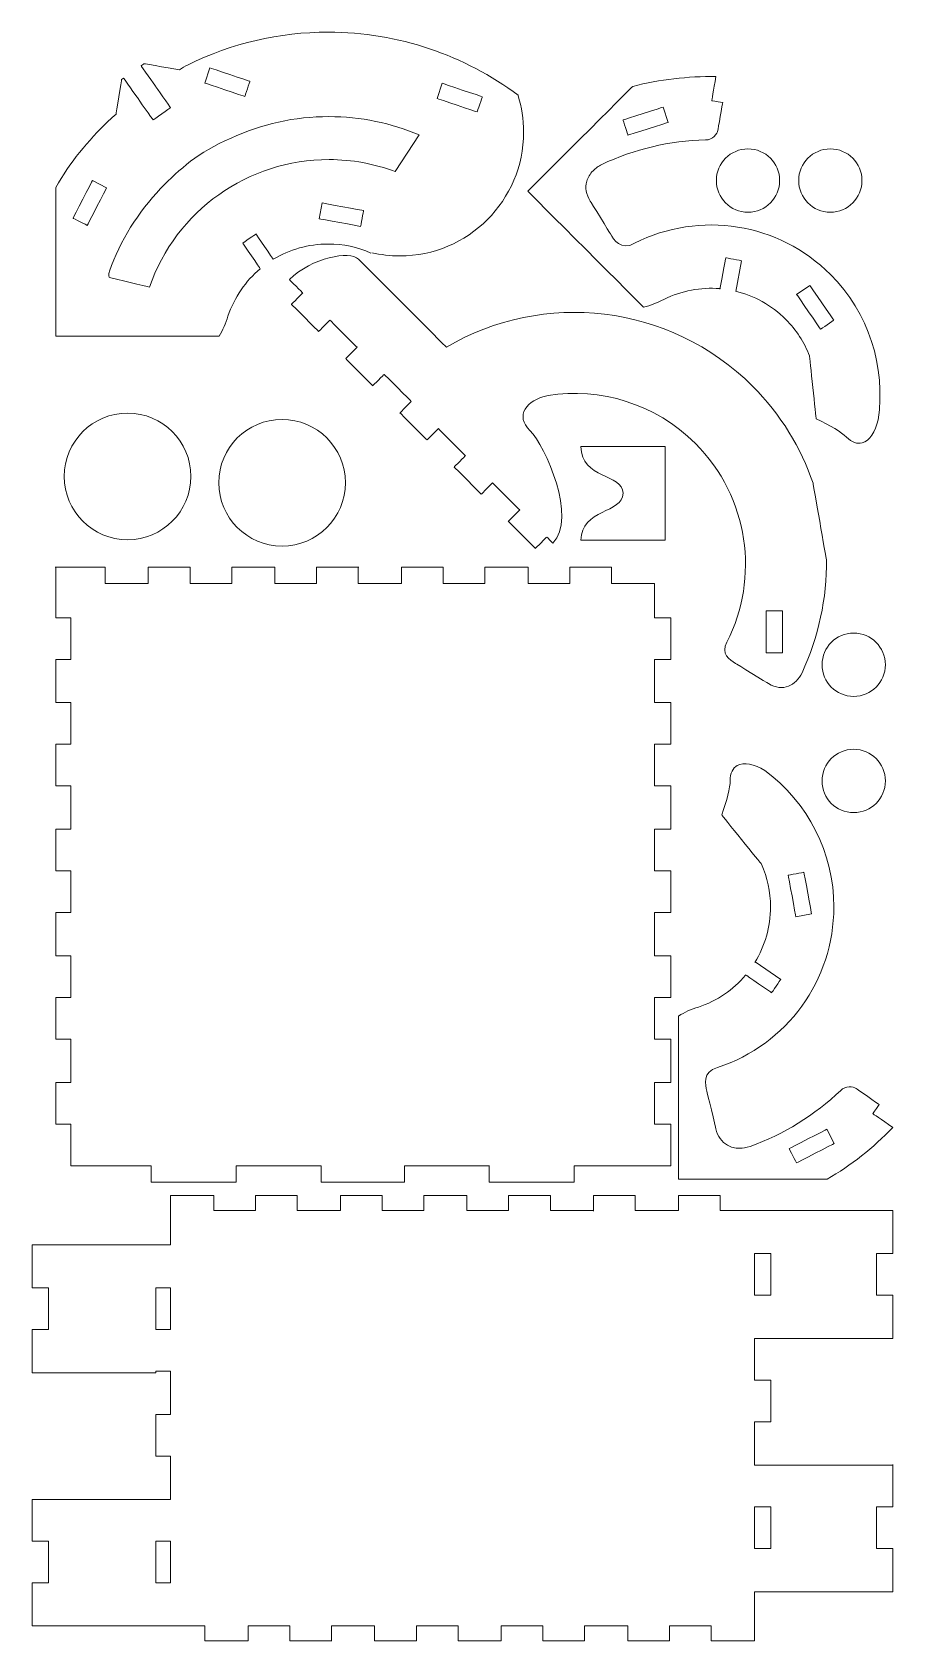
# Model space of a CAD drawing. Header units: millimetres. Extents: x -102 to 102, y -193 to 188.
import ezdxf

# ---------------------------------------------------------------- set-up
doc = ezdxf.new("R2010")
doc.units = ezdxf.units.MM
doc.header["$MEASUREMENT"] = 0
doc.layers.add('Layer 1', color=7, linetype='Continuous')

msp = doc.modelspace()

# ---------------------------------------------------------------- linework, layer by layer
at = {"layer": 'Layer 1', "color": 1, "lineweight": 9}
for points, knots in [([(-21.3755, 136.0189), (-19.2411, 135.5243), (-17.0179, 135.2629), (-14.7337, 135.2629), (-14.7337, 135.2629), (1.4574, 135.2629), (14.5832, 148.3887), (14.5832, 164.5798), (14.5832, 164.5798), (14.5832, 167.6155), (14.1214, 170.5442), (13.2649, 173.2984), (13.2649, 173.2984), (13.2649, 173.2984), (13.2906, 173.3315), (13.2906, 173.3315), (13.2906, 173.3315), (0.616, 182.7782), (-15.0371, 188.2632), (-31.6879, 188.2632), (-31.6879, 188.2632), (-43.3327, 188.2632), (-54.5083, 185.666), (-64.904, 180.5437), (-64.904, 180.5437), (-65.6205, 180.1906), (-66.3119, 179.781), (-66.9625, 179.3245), (-66.9625, 179.3245), (-66.9625, 179.3245), (-75.3582, 180.7984), (-75.3582, 180.7984), (-75.3582, 180.7984), (-75.3582, 180.7984), (-76.0486, 180.3119), (-76.0486, 180.3119), (-76.0486, 180.3119), (-76.0486, 180.3119), (-72.6563, 175.5015), (-72.6563, 175.5015), (-72.6563, 175.5015), (-72.6563, 175.5015), (-69.0491, 170.3865), (-69.0491, 170.3865), (-69.0491, 170.3865), (-69.0491, 170.3865), (-73.1847, 167.4698), (-73.1847, 167.4698), (-73.1847, 167.4698), (-73.1847, 167.4698), (-76.9196, 172.766), (-76.9196, 172.766), (-76.9196, 172.766), (-76.9196, 172.766), (-80.1835, 177.3952), (-80.1835, 177.3952), (-80.1835, 177.3952), (-80.1835, 177.3952), (-80.6548, 177.0632), (-80.6548, 177.0632), (-80.6548, 177.0632), (-80.6548, 177.0632), (-81.9537, 168.81), (-81.9537, 168.81), (-81.9537, 168.81), (-82.6089, 168.3496), (-83.1465, 167.8363), (-83.7208, 167.2832), (-83.7208, 167.2832), (-88.5906, 162.6081), (-93.0176, 157.2607), (-96.1926, 151.4579), (-96.1926, 151.4579), (-96.1926, 151.4579), (-96.1926, 116.2443), (-96.1926, 116.2443), (-96.1926, 116.2443), (-96.1926, 116.2443), (-57.5549, 116.2443), (-57.5549, 116.2443), (-57.5549, 116.2443), (-56.6705, 117.6554), (-55.9586, 119.2874), (-55.4439, 120.9864), (-55.4439, 120.9864), (-53.9344, 125.4783), (-51.248, 129.3377), (-47.7918, 132.2315), (-47.7918, 132.2315), (-47.7918, 132.2315), (-47.7911, 132.2389), (-47.7911, 132.2389), (-47.7911, 132.2389), (-47.7911, 132.2389), (-51.9574, 138.3021), (-51.9574, 138.3021), (-51.9574, 138.3021), (-51.9574, 138.3021), (-48.8258, 140.4572), (-48.8258, 140.4572), (-48.8258, 140.4572), (-48.8258, 140.4572), (-44.7011, 134.4593), (-44.7011, 134.4593), (-44.7011, 134.4593), (-40.8738, 136.7792), (-36.4031, 138.0841), (-31.6879, 138.0841), (-31.6879, 138.0841), (-28.1735, 138.0841), (-24.7342, 137.3344), (-21.5843, 135.942)], [0, 0, 0, 0, 0.03448276, 0.03448276, 0.03448276, 0.03448277, 0.06896552, 0.06896552, 0.06896552, 0.06896553, 0.10344828, 0.10344828, 0.10344828, 0.10344829, 0.13793103, 0.13793103, 0.13793103, 0.13793104, 0.17241379, 0.17241379, 0.17241379, 0.1724138, 0.20689655, 0.20689655, 0.20689655, 0.20689656, 0.24137931, 0.24137931, 0.24137931, 0.24137932, 0.27586207, 0.27586207, 0.27586207, 0.27586208, 0.31034483, 0.31034483, 0.31034483, 0.31034484, 0.34482759, 0.34482759, 0.34482759, 0.3448276, 0.37931034, 0.37931034, 0.37931034, 0.37931035, 0.4137931, 0.4137931, 0.4137931, 0.41379311, 0.44827586, 0.44827586, 0.44827586, 0.44827587, 0.48275862, 0.48275862, 0.48275862, 0.48275863, 0.51724138, 0.51724138, 0.51724138, 0.51724139, 0.55172414, 0.55172414, 0.55172414, 0.55172415, 0.5862069, 0.5862069, 0.5862069, 0.58620691, 0.62068966, 0.62068966, 0.62068966, 0.62068967, 0.65517241, 0.65517241, 0.65517241, 0.65517242, 0.68965517, 0.68965517, 0.68965517, 0.68965518, 0.72413793, 0.72413793, 0.72413793, 0.72413794, 0.75862069, 0.75862069, 0.75862069, 0.7586207, 0.79310345, 0.79310345, 0.79310345, 0.79310346, 0.82758621, 0.82758621, 0.82758621, 0.82758622, 0.86206897, 0.86206897, 0.86206897, 0.86206898, 0.89655172, 0.89655172, 0.89655172, 0.89655173, 0.93103448, 0.93103448, 0.93103448, 0.93103449, 1, 1, 1, 1]), ([(-59.7259, 179.8185), (-59.7259, 179.8185), (-60.9352, 176.2163), (-60.9352, 176.2163), (-60.9352, 176.2163), (-60.9352, 176.2163), (-51.4554, 173.0346), (-51.4554, 173.0346), (-51.4554, 173.0346), (-51.4554, 173.0346), (-50.2457, 176.6361), (-50.2457, 176.6361), (-50.2457, 176.6361), (-50.2457, 176.6361), (-59.7259, 179.8185), (-59.7259, 179.8185)], [0, 0, 0, 0, 0.2, 0.2, 0.2, 0.20000001, 0.4, 0.4, 0.4, 0.40000001, 0.6, 0.6, 0.6, 0.60000001, 1, 1, 1, 1]), ([(-4.6736, 176.1557), (-4.6736, 176.1557), (-5.8826, 172.5528), (-5.8826, 172.5528), (-5.8826, 172.5528), (-5.8826, 172.5528), (3.5973, 169.3711), (3.5973, 169.3711), (3.5973, 169.3711), (3.5973, 169.3711), (4.8069, 172.9733), (4.8069, 172.9733), (4.8069, 172.9733), (4.8069, 172.9733), (-4.6736, 176.1557), (-4.6736, 176.1557)], [0, 0, 0, 0, 0.2, 0.2, 0.2, 0.20000001, 0.4, 0.4, 0.4, 0.40000001, 0.6, 0.6, 0.6, 0.60000001, 1, 1, 1, 1]), ([(64.8839, 126.8539), (64.8839, 126.8539), (66.2273, 134.113), (66.2273, 134.113), (66.2273, 134.113), (66.2273, 134.113), (62.491, 134.8045), (62.491, 134.8045), (62.491, 134.8045), (62.491, 134.8045), (61.13, 127.4526), (61.13, 127.4526), (61.13, 127.4526), (61.13, 127.4526), (61.0376, 127.5083), (61.0376, 127.5083), (61.0376, 127.5083), (56.5979, 127.8731), (52.0403, 127.0518), (47.8465, 124.9676), (47.8465, 124.9676), (46.2812, 124.1301), (44.6627, 123.5181), (43.0251, 123.1325), (43.0251, 123.1325), (43.0251, 123.1325), (15.5832, 150.5751), (15.5832, 150.5751), (15.5832, 150.5751), (15.5832, 150.5751), (40.4318, 175.424), (40.4318, 175.424), (40.4318, 175.424), (46.8644, 177.0546), (53.5153, 177.8441), (60.1472, 177.7411), (60.1472, 177.7411), (59.5806, 174.4606), (59.1587, 172.0204), (59.1587, 172.0204), (59.1587, 172.0204), (59.1587, 172.0204), (60.1729, 171.8451), (61.7724, 171.5685), (61.7724, 171.5685), (61.7724, 171.5685), (60.6259, 165.0386), (60.6259, 165.0386), (60.6259, 165.0386), (60.4703, 164.151), (59.3361, 162.7346), (57.72, 162.735), (57.72, 162.735), (49.2241, 162.5519), (40.774, 160.5633), (33.1346, 156.9335), (33.1346, 156.9335), (32.3257, 156.5201), (31.6275, 156.0191), (31.0603, 155.4515), (31.0603, 155.4515), (30.3219, 154.7135), (29.804, 153.863), (29.5454, 152.9447), (29.5454, 152.9447), (29.1239, 151.4482), (29.4146, 149.8198), (30.3861, 148.234), (30.3861, 148.234), (30.4122, 148.1913), (35.1469, 140.4662), (35.1469, 140.4662), (35.1469, 140.4662), (35.9494, 139.156), (37.6198, 136.4304), (40.8678, 138.2472), (40.8678, 138.2472), (40.8731, 138.2497), (40.8784, 138.2532), (40.8834, 138.2561), (40.8834, 138.2561), (56.371, 146.1071), (75.0263, 143.1304), (87.3153, 130.8414), (87.3153, 130.8414), (96.2924, 121.8639), (100.5042, 109.0069), (98.5862, 96.4406), (98.5862, 96.4406), (98.5858, 96.4388), (98.5855, 96.4374), (98.5848, 96.436), (98.5848, 96.436), (97.9487, 93.5623), (96.508, 91.4728), (94.8249, 90.9824), (94.8249, 90.9824), (93.6173, 90.6304), (92.317, 91.1063), (91.0639, 92.3597), (91.0639, 92.3597), (89.9297, 93.4939), (87.2341, 95.1629), (83.9085, 96.6565), (83.9085, 96.6565), (83.9085, 96.6565), (82.339, 111.5751), (82.339, 111.5751), (82.339, 111.5751), (81.0951, 114.7872), (79.194, 117.7494), (76.709, 120.2348), (76.709, 120.2348), (73.3358, 123.6077), (69.1948, 125.8595), (64.7918, 126.9097)], [0, 0, 0, 0, 0.03333333, 0.03333333, 0.03333333, 0.03333334, 0.06666667, 0.06666667, 0.06666667, 0.06666668, 0.1, 0.1, 0.1, 0.10000001, 0.13333333, 0.13333333, 0.13333333, 0.13333334, 0.16666667, 0.16666667, 0.16666667, 0.16666668, 0.2, 0.2, 0.2, 0.20000001, 0.23333333, 0.23333333, 0.23333333, 0.23333334, 0.26666667, 0.26666667, 0.26666667, 0.26666668, 0.3, 0.3, 0.3, 0.30000001, 0.33333333, 0.33333333, 0.33333333, 0.33333334, 0.36666667, 0.36666667, 0.36666667, 0.36666668, 0.4, 0.4, 0.4, 0.40000001, 0.43333333, 0.43333333, 0.43333333, 0.43333334, 0.46666667, 0.46666667, 0.46666667, 0.46666668, 0.5, 0.5, 0.5, 0.50000001, 0.53333333, 0.53333333, 0.53333333, 0.53333334, 0.56666667, 0.56666667, 0.56666667, 0.56666668, 0.6, 0.6, 0.6, 0.60000001, 0.63333333, 0.63333333, 0.63333333, 0.63333334, 0.66666667, 0.66666667, 0.66666667, 0.66666668, 0.7, 0.7, 0.7, 0.70000001, 0.73333333, 0.73333333, 0.73333333, 0.73333334, 0.76666667, 0.76666667, 0.76666667, 0.76666668, 0.8, 0.8, 0.8, 0.80000001, 0.83333333, 0.83333333, 0.83333333, 0.83333334, 0.86666667, 0.86666667, 0.86666667, 0.86666668, 0.9, 0.9, 0.9, 0.90000001, 0.93333333, 0.93333333, 0.93333333, 0.93333334, 1, 1, 1, 1]), ([(-15.8275, 155.2316), (-15.8275, 155.2316), (-10.1149, 163.9124), (-10.1149, 163.9124), (-10.1149, 163.9124), (-10.1149, 163.9124), (-10.1149, 163.9131), (-10.1149, 163.9131), (-10.1149, 163.9131), (-16.8177, 166.7251), (-23.9929, 168.2628), (-31.5494, 168.2628), (-31.5494, 168.2628), (-39.6555, 168.2628), (-47.4311, 166.5501), (-54.7127, 163.1708), (-54.7127, 163.1708), (-62.743, 159.7002), (-66.6779, 155.9512), (-71.4065, 151.2226), (-71.4065, 151.2226), (-76.7575, 145.6275), (-80.9428, 138.8535), (-83.5269, 131.6251), (-83.5269, 131.6251), (-83.6567, 131.206), (-83.6807, 130.8966), (-83.6807, 130.7082), (-83.6807, 130.7082), (-83.6814, 130.4821), (-83.6398, 130.3505), (-83.6165, 130.3096), (-83.6165, 130.3096), (-83.5904, 130.2729), (-83.3893, 130.1113), (-82.8813, 129.9896), (-82.8813, 129.9896), (-82.7727, 129.9631), (-74.5537, 127.9911), (-74.0485, 127.8698), (-74.0485, 127.8698), (-67.7426, 145.9793), (-50.751, 158.0848), (-31.4971, 158.0848), (-31.4971, 158.0848), (-26.0753, 158.0845), (-20.7798, 157.0928), (-15.8014, 155.2319)], [0, 0, 0, 0, 0.07692308, 0.07692308, 0.07692308, 0.07692309, 0.15384615, 0.15384615, 0.15384615, 0.15384616, 0.23076923, 0.23076923, 0.23076923, 0.23076924, 0.30769231, 0.30769231, 0.30769231, 0.30769232, 0.38461538, 0.38461538, 0.38461538, 0.38461539, 0.46153846, 0.46153846, 0.46153846, 0.46153847, 0.53846154, 0.53846154, 0.53846154, 0.53846155, 0.61538462, 0.61538462, 0.61538462, 0.61538463, 0.69230769, 0.69230769, 0.69230769, 0.6923077, 0.76923077, 0.76923077, 0.76923077, 0.76923078, 0.84615385, 0.84615385, 0.84615385, 0.84615386, 1, 1, 1, 1]), ([(48.848, 166.9037), (48.848, 166.9037), (47.6912, 170.5232), (47.6912, 170.5232), (47.6912, 170.5232), (47.6912, 170.5232), (38.1666, 167.4784), (38.1666, 167.4784), (38.1666, 167.4784), (38.1666, 167.4784), (39.3234, 163.8589), (39.3234, 163.8589), (39.3234, 163.8589), (39.3234, 163.8589), (48.848, 166.9037), (48.848, 166.9037)], [0, 0, 0, 0, 0.2, 0.2, 0.2, 0.20000001, 0.4, 0.4, 0.4, 0.40000001, 0.6, 0.6, 0.6, 0.60000001, 1, 1, 1, 1]), ([(75.254, 153.1257), (75.254, 148.9838), (71.8962, 145.6257), (67.7539, 145.6257), (67.7539, 145.6257), (63.612, 145.6257), (60.2539, 148.9838), (60.2539, 153.1257), (60.2539, 153.1257), (60.2539, 157.268), (63.612, 160.6258), (67.7539, 160.6258), (67.7539, 160.6258), (71.8962, 160.6258), (75.254, 157.268), (75.254, 153.1257)], [0, 0, 0, 0, 0.2, 0.2, 0.2, 0.20000001, 0.4, 0.4, 0.4, 0.40000001, 0.6, 0.6, 0.6, 0.60000001, 1, 1, 1, 1]), ([(94.7601, 153.1257), (94.7601, 148.9838), (91.4016, 145.6257), (87.2597, 145.6257), (87.2597, 145.6257), (83.1177, 145.6257), (79.76, 148.9838), (79.76, 153.1257), (79.76, 153.1257), (79.76, 157.268), (83.1177, 160.6258), (87.2597, 160.6258), (87.2597, 160.6258), (91.4016, 160.6258), (94.7601, 157.268), (94.7601, 153.1257)], [0, 0, 0, 0, 0.2, 0.2, 0.2, 0.20000001, 0.4, 0.4, 0.4, 0.40000001, 0.6, 0.6, 0.6, 0.60000001, 1, 1, 1, 1]), ([(-84.1982, 151.3848), (-84.1982, 151.3848), (-87.5753, 153.1261), (-87.5753, 153.1261), (-87.5753, 153.1261), (-87.5753, 153.1261), (-92.1575, 144.2375), (-92.1575, 144.2375), (-92.1575, 144.2375), (-92.1575, 144.2375), (-88.78, 142.4965), (-88.78, 142.4965), (-88.78, 142.4965), (-88.78, 142.4965), (-84.1982, 151.3848), (-84.1982, 151.3848)], [0, 0, 0, 0, 0.2, 0.2, 0.2, 0.20000001, 0.4, 0.4, 0.4, 0.40000001, 0.6, 0.6, 0.6, 0.60000001, 1, 1, 1, 1]), ([(-33.1553, 147.8108), (-33.1553, 147.8108), (-33.8467, 144.0749), (-33.8467, 144.0749), (-33.8467, 144.0749), (-33.8467, 144.0749), (-24.0144, 142.2546), (-24.0144, 142.2546), (-24.0144, 142.2546), (-24.0144, 142.2546), (-23.3223, 145.9912), (-23.3223, 145.9912), (-23.3223, 145.9912), (-23.3223, 145.9912), (-33.1553, 147.8108), (-33.1553, 147.8108)], [0, 0, 0, 0, 0.2, 0.2, 0.2, 0.20000001, 0.4, 0.4, 0.4, 0.40000001, 0.6, 0.6, 0.6, 0.60000001, 1, 1, 1, 1]), ([(20.4156, 102.2351), (15.2231, 101.0851), (12.4972, 97.4687), (16.0941, 93.8722), (16.0941, 93.8722), (19.7309, 90.2347), (27.3646, 73.1324), (21.4927, 67.26), (21.4927, 67.26), (21.4927, 67.26), (20.078, 68.6743), (20.078, 68.6743), (20.078, 68.6743), (20.078, 68.6743), (17.3916, 65.9872), (17.3916, 65.9872), (17.3916, 65.9872), (17.3916, 65.9872), (10.9682, 72.4106), (10.9682, 72.4106), (10.9682, 72.4106), (10.9682, 72.4106), (10.9774, 72.4014), (10.9774, 72.4014), (10.9774, 72.4014), (10.9774, 72.4014), (13.6642, 75.0882), (13.6642, 75.0882), (13.6642, 75.0882), (13.6642, 75.0882), (7.2408, 81.5116), (7.2408, 81.5116), (7.2408, 81.5116), (7.2408, 81.5116), (4.554, 78.8248), (4.554, 78.8248), (4.554, 78.8248), (4.554, 78.8248), (-1.8693, 85.2482), (-1.8693, 85.2482), (-1.8693, 85.2482), (-1.8693, 85.2482), (0.8174, 87.9349), (0.8174, 87.9349), (0.8174, 87.9349), (0.8174, 87.9349), (-5.606, 94.3583), (-5.606, 94.3583), (-5.606, 94.3583), (-5.606, 94.3583), (-8.2927, 91.6716), (-8.2927, 91.6716), (-8.2927, 91.6716), (-8.2927, 91.6716), (-14.7157, 98.0946), (-14.7157, 98.0946), (-14.7157, 98.0946), (-14.7157, 98.0946), (-12.0286, 100.7813), (-12.0286, 100.7813), (-12.0286, 100.7813), (-12.0286, 100.7813), (-18.4524, 107.2047), (-18.4524, 107.2047), (-18.4524, 107.2047), (-18.4524, 107.2047), (-21.1391, 104.518), (-21.1391, 104.518), (-21.1391, 104.518), (-21.1391, 104.518), (-27.5622, 110.9413), (-27.5622, 110.9413), (-27.5622, 110.9413), (-27.5622, 110.9413), (-24.8754, 113.6281), (-24.8754, 113.6281), (-24.8754, 113.6281), (-24.8754, 113.6281), (-31.2988, 120.0511), (-31.2988, 120.0511), (-31.2988, 120.0511), (-31.2988, 120.0511), (-33.9852, 117.3644), (-33.9852, 117.3644), (-33.9852, 117.3644), (-33.9852, 117.3644), (-40.4086, 123.7874), (-40.4086, 123.7874), (-40.4086, 123.7874), (-40.4086, 123.7874), (-40.4177, 123.7966), (-40.4177, 123.7966), (-40.4177, 123.7966), (-40.4177, 123.7966), (-37.7306, 126.4833), (-37.7306, 126.483), (-37.7306, 126.483), (-37.7306, 126.483), (-40.8904, 129.6431), (-40.8904, 129.6431), (-40.8904, 129.6431), (-35.5875, 134.9464), (-26.5423, 136.5078), (-24.5466, 134.5125), (-24.5466, 134.5125), (-24.5466, 134.5125), (-3.6883, 113.6538), (-3.6883, 113.6538), (-3.6883, 113.6538), (19.2119, 127.1444), (49.1776, 124.058), (68.8432, 104.3924), (68.8432, 104.3924), (75.5361, 97.6998), (80.3046, 89.8135), (83.1572, 81.4191), (83.1572, 81.4191), (83.1572, 81.4191), (86.3149, 63.3738), (86.3149, 63.3738), (86.3149, 63.3738), (86.5015, 54.1924), (84.4296, 44.9768), (80.5491, 36.5116), (80.5491, 36.5116), (80.5491, 36.5116), (80.5491, 36.5119), (80.5491, 36.5119), (80.5491, 36.5119), (79.138, 33.5606), (76.0751, 31.8284), (72.5738, 33.9747), (72.5738, 33.9747), (72.5738, 33.9747), (64.8099, 38.7351), (64.8099, 38.7351), (64.8099, 38.7351), (63.4538, 39.5663), (61.1869, 40.9573), (62.7694, 43.7866), (62.7694, 43.7866), (62.7694, 43.7866), (62.7715, 43.7855), (62.7715, 43.7855), (62.7715, 43.7855), (70.508, 59.0114), (68.0131, 78.0998), (55.2821, 90.8309), (55.2821, 90.8309), (45.7839, 100.3294), (32.747, 104.131), (20.4156, 102.2369)], [0, 0, 0, 0, 0.02564103, 0.02564103, 0.02564103, 0.02564104, 0.05128205, 0.05128205, 0.05128205, 0.05128206, 0.07692308, 0.07692308, 0.07692308, 0.07692309, 0.1025641, 0.1025641, 0.1025641, 0.10256411, 0.12820513, 0.12820513, 0.12820513, 0.12820514, 0.15384615, 0.15384615, 0.15384615, 0.15384616, 0.17948718, 0.17948718, 0.17948718, 0.17948719, 0.20512821, 0.20512821, 0.20512821, 0.20512822, 0.23076923, 0.23076923, 0.23076923, 0.23076924, 0.25641026, 0.25641026, 0.25641026, 0.25641027, 0.28205128, 0.28205128, 0.28205128, 0.28205129, 0.30769231, 0.30769231, 0.30769231, 0.30769232, 0.33333333, 0.33333333, 0.33333333, 0.33333334, 0.35897436, 0.35897436, 0.35897436, 0.35897437, 0.38461538, 0.38461538, 0.38461538, 0.38461539, 0.41025641, 0.41025641, 0.41025641, 0.41025642, 0.43589744, 0.43589744, 0.43589744, 0.43589745, 0.46153846, 0.46153846, 0.46153846, 0.46153847, 0.48717949, 0.48717949, 0.48717949, 0.4871795, 0.51282051, 0.51282051, 0.51282051, 0.51282052, 0.53846154, 0.53846154, 0.53846154, 0.53846155, 0.56410256, 0.56410256, 0.56410256, 0.56410257, 0.58974359, 0.58974359, 0.58974359, 0.5897436, 0.61538462, 0.61538462, 0.61538462, 0.61538463, 0.64102564, 0.64102564, 0.64102564, 0.64102565, 0.66666667, 0.66666667, 0.66666667, 0.66666668, 0.69230769, 0.69230769, 0.69230769, 0.6923077, 0.71794872, 0.71794872, 0.71794872, 0.71794873, 0.74358974, 0.74358974, 0.74358974, 0.74358975, 0.76923077, 0.76923077, 0.76923077, 0.76923078, 0.79487179, 0.79487179, 0.79487179, 0.7948718, 0.82051282, 0.82051282, 0.82051282, 0.82051283, 0.84615385, 0.84615385, 0.84615385, 0.84615386, 0.87179487, 0.87179487, 0.87179487, 0.87179488, 0.8974359, 0.8974359, 0.8974359, 0.89743591, 0.92307692, 0.92307692, 0.92307692, 0.92307693, 0.94871795, 0.94871795, 0.94871795, 0.94871796, 1, 1, 1, 1]), ([(82.4136, 128.2845), (82.4136, 128.2845), (79.2823, 126.1315), (79.2823, 126.1315), (79.2823, 126.1315), (79.2823, 126.1315), (84.949, 117.8917), (84.949, 117.8917), (84.949, 117.8917), (84.949, 117.8917), (88.0799, 120.0454), (88.0799, 120.0454), (88.0799, 120.0454), (88.0799, 120.0454), (82.4136, 128.2845), (82.4136, 128.2845)], [0, 0, 0, 0, 0.2, 0.2, 0.2, 0.20000001, 0.4, 0.4, 0.4, 0.40000001, 0.6, 0.6, 0.6, 0.60000001, 1, 1, 1, 1]), ([(-64.2411, 83.0268), (-64.2411, 74.7426), (-70.9569, 68.0264), (-79.2415, 68.0264), (-79.2415, 68.0264), (-87.5262, 68.0264), (-94.2413, 74.7426), (-94.2413, 83.0268), (-94.2413, 83.0268), (-94.2413, 91.3111), (-87.5262, 98.0269), (-79.2415, 98.0269), (-79.2415, 98.0269), (-70.9569, 98.0269), (-64.2411, 91.3111), (-64.2411, 83.0268)], [0, 0, 0, 0, 0.2, 0.2, 0.2, 0.20000001, 0.4, 0.4, 0.4, 0.40000001, 0.6, 0.6, 0.6, 0.60000001, 1, 1, 1, 1]), ([(-27.6297, 81.533), (-27.6297, 73.2488), (-34.3455, 66.5326), (-42.6294, 66.5326), (-42.6294, 66.5326), (-50.9137, 66.5326), (-57.6292, 73.2488), (-57.6292, 81.533), (-57.6292, 81.533), (-57.6292, 89.8173), (-50.9137, 96.5331), (-42.6294, 96.5331), (-42.6294, 96.5331), (-34.3455, 96.5331), (-27.6297, 89.8173), (-27.6297, 81.533)], [0, 0, 0, 0, 0.2, 0.2, 0.2, 0.20000001, 0.4, 0.4, 0.4, 0.40000001, 0.6, 0.6, 0.6, 0.60000001, 1, 1, 1, 1]), ([(28.1664, 90.1389), (28.1664, 82.3778), (38.1662, 83.7458), (38.1662, 79.0264), (38.1662, 79.0264), (38.1662, 74.3069), (28.1664, 75.3222), (28.1664, 67.9139), (28.1664, 67.9139), (28.1664, 67.9139), (38.1662, 67.9139), (38.1662, 67.9139), (38.1662, 67.9139), (38.1662, 67.9139), (48.0934, 67.9139), (48.0934, 67.9139), (48.0934, 67.9139), (48.0934, 67.9139), (48.0934, 90.1389), (48.0934, 90.1389), (48.0934, 90.1389), (48.0934, 90.1389), (38.1662, 90.1389), (38.1662, 90.1389), (38.1662, 90.1389), (38.1662, 90.1389), (28.1664, 90.1389), (28.1664, 90.1389)], [0, 0, 0, 0, 0.24999999, 0.25, 0.25, 0.25, 0.37499999, 0.375, 0.375, 0.375, 0.49999999, 0.5, 0.5, 0.5, 0.62499999, 0.625, 0.625, 0.625, 0.74999999, 0.75, 0.75, 0.75, 0.87499999, 0.875, 0.875, 0.875, 1, 1, 1, 1]), ([(-96.1926, 61.3875), (-96.1926, 61.3875), (-96.1926, 49.5694), (-96.1926, 49.5694), (-96.1926, 49.5694), (-96.1926, 49.5694), (-92.6648, 49.5694), (-92.6648, 49.5694), (-92.6648, 49.5694), (-92.6648, 49.5694), (-92.6648, 39.6916), (-92.6648, 39.6916), (-92.6648, 39.6916), (-92.6648, 39.6916), (-96.1926, 39.6916), (-96.1926, 39.6916), (-96.1926, 39.6916), (-96.1926, 39.6916), (-96.1926, 29.4611), (-96.1926, 29.4611), (-96.1926, 29.4611), (-96.1926, 29.4611), (-92.6648, 29.4611), (-92.6648, 29.4611), (-92.6648, 29.4611), (-92.6648, 29.4611), (-92.6648, 19.6186), (-92.6648, 19.6186), (-92.6648, 19.6186), (-92.6648, 19.6186), (-92.6648, 19.5833), (-92.6648, 19.5833), (-92.6648, 19.5833), (-92.6648, 19.5833), (-96.1926, 19.5833), (-96.1926, 19.5833), (-96.1926, 19.5833), (-96.1926, 19.5833), (-96.1926, 9.7055), (-96.1926, 9.7055), (-96.1926, 9.7055), (-96.1926, 9.7055), (-92.6648, 9.7055), (-92.6648, 9.7055), (-92.6648, 9.7055), (-92.6648, 9.7055), (-92.6648, -0.525), (-92.6648, -0.525), (-92.6648, -0.525), (-92.6648, -0.525), (-96.1926, -0.525), (-96.1926, -0.525), (-96.1926, -0.525), (-96.1926, -0.525), (-96.1926, -10.4028), (-96.1926, -10.4028), (-96.1926, -10.4028), (-96.1926, -10.4028), (-92.6648, -10.4028), (-92.6648, -10.4028), (-92.6648, -10.4028), (-92.6648, -10.4028), (-92.6648, -20.2806), (-92.6648, -20.2806), (-92.6648, -20.2806), (-92.6648, -20.2806), (-96.1926, -20.2806), (-96.1926, -20.2806), (-96.1926, -20.2806), (-96.1926, -20.2806), (-96.1926, -30.5111), (-96.1926, -30.5111), (-96.1926, -30.5111), (-96.1926, -30.5111), (-92.6648, -30.5111), (-92.6648, -30.5111), (-92.6648, -30.5111), (-92.6648, -30.5111), (-92.6648, -40.3889), (-92.6648, -40.3889), (-92.6648, -40.3889), (-92.6648, -40.3889), (-96.1926, -40.3889), (-96.1926, -40.3889), (-96.1926, -40.3889), (-96.1926, -40.3889), (-96.1926, -50.2667), (-96.1926, -50.2667), (-96.1926, -50.2667), (-96.1926, -50.2667), (-92.6648, -50.2667), (-92.6648, -50.2667), (-92.6648, -50.2667), (-92.6648, -50.2667), (-92.6648, -60.3674), (-92.6648, -60.3674), (-92.6648, -60.3674), (-92.6648, -60.3674), (-92.6648, -60.4972), (-92.6648, -60.4972), (-92.6648, -60.4972), (-92.6648, -60.4972), (-96.1926, -60.4972), (-96.1926, -60.4972), (-96.1926, -60.4972), (-96.1926, -60.4972), (-96.1926, -70.375), (-96.1926, -70.375), (-96.1926, -70.375), (-96.1926, -70.375), (-92.6648, -70.375), (-92.6648, -70.375), (-92.6648, -70.375), (-92.6648, -70.375), (-92.6648, -80.2528), (-92.6648, -80.2528), (-92.6648, -80.2528), (-92.6648, -80.2528), (-73.6148, -80.2528), (-73.6148, -80.2528), (-73.6148, -80.2528), (-73.6148, -80.2528), (-73.6148, -84.1334), (-73.6148, -84.1334), (-73.6148, -84.1334), (-73.6148, -84.1334), (-53.5065, -84.1334), (-53.5065, -84.1334), (-53.5065, -84.1334), (-53.5065, -84.1334), (-53.5065, -80.2528), (-53.5065, -80.2528), (-53.5065, -80.2528), (-53.5065, -80.2528), (-33.4863, -80.2528), (-33.4863, -80.2528), (-33.4863, -80.2528), (-33.4863, -80.2528), (-33.3982, -80.2528), (-33.3982, -80.2528), (-33.3982, -80.2528), (-33.3982, -80.2528), (-33.3982, -84.1334), (-33.3982, -84.1334), (-33.3982, -84.1334), (-33.3982, -84.1334), (-13.6426, -84.1334), (-13.6426, -84.1334), (-13.6426, -84.1334), (-13.6426, -84.1334), (-13.6426, -80.2528), (-13.6426, -80.2528), (-13.6426, -80.2528), (-13.6426, -80.2528), (6.4858, -80.2528), (6.4858, -80.2528), (6.4858, -80.2528), (6.4858, -80.2528), (6.4657, -80.2528), (6.4657, -80.2528), (6.4657, -80.2528), (6.4657, -80.2528), (6.4657, -84.1334), (6.4657, -84.1334), (6.4657, -84.1334), (6.4657, -84.1334), (26.5741, -84.1334), (26.5741, -84.1334), (26.5741, -84.1334), (26.5741, -84.1334), (26.5741, -80.2528), (26.5741, -80.2528), (26.5741, -80.2528), (26.5741, -80.2528), (49.3356, -80.2528), (49.3356, -80.2528), (49.3356, -80.2528), (49.3356, -80.2528), (49.3166, -80.2528), (49.3166, -80.2528), (49.3166, -80.2528), (49.3166, -80.2528), (49.5046, -80.2528), (49.5046, -80.2528), (49.5046, -80.2528), (49.5046, -80.2528), (49.5046, -70.375), (49.5046, -70.375), (49.5046, -70.375), (49.5046, -70.375), (45.6241, -70.375), (45.6241, -70.375), (45.6241, -70.375), (45.6241, -70.375), (45.6241, -60.4972), (45.6241, -60.4972), (45.6241, -60.4972), (45.6241, -60.4972), (49.5046, -60.4972), (49.5046, -60.4972), (49.5046, -60.4972), (49.5046, -60.4972), (49.5046, -60.3674), (49.5046, -60.3674), (49.5046, -60.3674), (49.5046, -60.3674), (49.5046, -50.2667), (49.5046, -50.2667), (49.5046, -50.2667), (49.5046, -50.2667), (45.6241, -50.2667), (45.6241, -50.2667), (45.6241, -50.2667), (45.6241, -50.2667), (45.6241, -40.3889), (45.6241, -40.3889), (45.6241, -40.3889), (45.6241, -40.3889), (49.5046, -40.3889), (49.5046, -40.3889), (49.5046, -40.3889), (49.5046, -40.3889), (49.5046, -30.5111), (49.5046, -30.5111), (49.5046, -30.5111), (49.5046, -30.5111), (45.6241, -30.5111), (45.6241, -30.5111), (45.6241, -30.5111), (45.6241, -30.5111), (45.6241, -20.2806), (45.6241, -20.2806), (45.6241, -20.2806), (45.6241, -20.2806), (49.5046, -20.2806), (49.5046, -20.2806), (49.5046, -20.2806), (49.5046, -20.2806), (49.5046, -10.4028), (49.5046, -10.4028), (49.5046, -10.4028), (49.5046, -10.4028), (45.6241, -10.4028), (45.6241, -10.4028), (45.6241, -10.4028), (45.6241, -10.4028), (45.6241, -0.525), (45.6241, -0.525), (45.6241, -0.525), (45.6241, -0.525), (49.5046, -0.525), (49.5046, -0.525), (49.5046, -0.525), (49.5046, -0.525), (49.5046, 9.7055), (49.5046, 9.7055), (49.5046, 9.7055), (49.5046, 9.7055), (45.6241, 9.7055), (45.6241, 9.7055), (45.6241, 9.7055), (45.6241, 9.7055), (45.6241, 19.5833), (45.6241, 19.5833), (45.6241, 19.5833), (45.6241, 19.5833), (49.5046, 19.5833), (49.5046, 19.5833), (49.5046, 19.5833), (49.5046, 19.5833), (49.5046, 19.6186), (49.5046, 19.6186), (49.5046, 19.6186), (49.5046, 19.6186), (49.5046, 29.4611), (49.5046, 29.4611), (49.5046, 29.4611), (49.5046, 29.4611), (45.6241, 29.4611), (45.6241, 29.4611), (45.6241, 29.4611), (45.6241, 29.4611), (45.6241, 39.6916), (45.6241, 39.6916), (45.6241, 39.6916), (45.6241, 39.6916), (49.5046, 39.6916), (49.5046, 39.6916), (49.5046, 39.6916), (49.5046, 39.6916), (49.5046, 49.5694), (49.5046, 49.5694), (49.5046, 49.5694), (49.5046, 49.5694), (45.6241, 49.5694), (45.6241, 49.5694), (45.6241, 49.5694), (45.6241, 49.5694), (45.6241, 57.6833), (45.6241, 57.6833), (45.6241, 57.6833), (45.6241, 57.6833), (45.5221, 57.6833), (45.5221, 57.6833), (45.5221, 57.6833), (45.5221, 57.6833), (35.3935, 57.6833), (35.3935, 57.6833), (35.3935, 57.6833), (35.3935, 57.6833), (35.3935, 61.5639), (35.3935, 61.5639), (35.3935, 61.5639), (35.3935, 61.5639), (25.5157, 61.5639), (25.5157, 61.5639), (25.5157, 61.5639), (25.5157, 61.5639), (25.5157, 57.6833), (25.5157, 57.6833), (25.5157, 57.6833), (25.5157, 57.6833), (15.638, 57.6833), (15.638, 57.6833), (15.638, 57.6833), (15.638, 57.6833), (15.638, 61.5639), (15.638, 61.5639), (15.638, 61.5639), (15.638, 61.5639), (5.4074, 61.5639), (5.4074, 61.5639), (5.4074, 61.5639), (5.4074, 61.5639), (5.4074, 57.6833), (5.4074, 57.6833), (5.4074, 57.6833), (5.4074, 57.6833), (-4.4704, 57.6833), (-4.4704, 57.6833), (-4.4704, 57.6833), (-4.4704, 57.6833), (-4.4704, 61.5639), (-4.4704, 61.5639), (-4.4704, 61.5639), (-4.4704, 61.5639), (-14.3482, 61.5639), (-14.3482, 61.5639), (-14.3482, 61.5639), (-14.3482, 61.5639), (-14.3482, 57.6833), (-14.3482, 57.6833), (-14.3482, 57.6833), (-14.3482, 57.6833), (-24.5787, 57.6833), (-24.5787, 57.6833), (-24.5787, 57.6833), (-24.5787, 57.6833), (-24.5787, 61.5639), (-24.5787, 61.5639), (-24.5787, 61.5639), (-24.5787, 61.5639), (-24.4641, 61.5639), (-24.4641, 61.5639), (-24.4641, 61.5639), (-24.4641, 61.5639), (-34.4565, 61.5639), (-34.4565, 61.5639), (-34.4565, 61.5639), (-34.4565, 61.5639), (-34.4565, 57.6833), (-34.4565, 57.6833), (-34.4565, 57.6833), (-34.4565, 57.6833), (-44.3343, 57.6833), (-44.3343, 57.6833), (-44.3343, 57.6833), (-44.3343, 57.6833), (-44.3343, 61.5639), (-44.3343, 61.5639), (-44.3343, 61.5639), (-44.3343, 61.5639), (-54.5648, 61.5639), (-54.5648, 61.5639), (-54.5648, 61.5639), (-54.5648, 61.5639), (-54.5648, 57.6833), (-54.5648, 57.6833), (-54.5648, 57.6833), (-54.5648, 57.6833), (-64.4426, 57.6833), (-64.4426, 57.6833), (-64.4426, 57.6833), (-64.4426, 57.6833), (-64.4426, 61.5639), (-64.4426, 61.5639), (-64.4426, 61.5639), (-64.4426, 61.5639), (-74.3204, 61.5639), (-74.3204, 61.5639), (-74.3204, 61.5639), (-74.3204, 61.5639), (-74.3204, 57.6833), (-74.3204, 57.6833), (-74.3204, 57.6833), (-74.3204, 57.6833), (-84.5509, 57.6833), (-84.5509, 57.6833), (-84.5509, 57.6833), (-84.5509, 57.6833), (-84.5509, 61.5639), (-84.5509, 61.5639), (-84.5509, 61.5639), (-84.5509, 61.5639), (-96.369, 61.5639), (-96.369, 61.5639)], [0, 0, 0, 0, 0.00952381, 0.00952381, 0.00952381, 0.00952382, 0.01904762, 0.01904762, 0.01904762, 0.01904763, 0.02857143, 0.02857143, 0.02857143, 0.02857144, 0.03809524, 0.03809524, 0.03809524, 0.03809525, 0.04761905, 0.04761905, 0.04761905, 0.04761906, 0.05714286, 0.05714286, 0.05714286, 0.05714287, 0.06666667, 0.06666667, 0.06666667, 0.06666668, 0.07619048, 0.07619048, 0.07619048, 0.07619049, 0.08571429, 0.08571429, 0.08571429, 0.0857143, 0.0952381, 0.0952381, 0.0952381, 0.09523811, 0.1047619, 0.1047619, 0.1047619, 0.10476191, 0.11428571, 0.11428571, 0.11428571, 0.11428572, 0.12380952, 0.12380952, 0.12380952, 0.12380953, 0.13333333, 0.13333333, 0.13333333, 0.13333334, 0.14285714, 0.14285714, 0.14285714, 0.14285715, 0.15238095, 0.15238095, 0.15238095, 0.15238096, 0.16190476, 0.16190476, 0.16190476, 0.16190477, 0.17142857, 0.17142857, 0.17142857, 0.17142858, 0.18095238, 0.18095238, 0.18095238, 0.18095239, 0.19047619, 0.19047619, 0.19047619, 0.1904762, 0.2, 0.2, 0.2, 0.20000001, 0.20952381, 0.20952381, 0.20952381, 0.20952382, 0.21904762, 0.21904762, 0.21904762, 0.21904763, 0.22857143, 0.22857143, 0.22857143, 0.22857144, 0.23809524, 0.23809524, 0.23809524, 0.23809525, 0.24761905, 0.24761905, 0.24761905, 0.24761906, 0.25714286, 0.25714286, 0.25714286, 0.25714287, 0.26666667, 0.26666667, 0.26666667, 0.26666668, 0.27619048, 0.27619048, 0.27619048, 0.27619049, 0.28571429, 0.28571429, 0.28571429, 0.2857143, 0.2952381, 0.2952381, 0.2952381, 0.29523811, 0.3047619, 0.3047619, 0.3047619, 0.30476191, 0.31428571, 0.31428571, 0.31428571, 0.31428572, 0.32380952, 0.32380952, 0.32380952, 0.32380953, 0.33333333, 0.33333333, 0.33333333, 0.33333334, 0.34285714, 0.34285714, 0.34285714, 0.34285715, 0.35238095, 0.35238095, 0.35238095, 0.35238096, 0.36190476, 0.36190476, 0.36190476, 0.36190477, 0.37142857, 0.37142857, 0.37142857, 0.37142858, 0.38095238, 0.38095238, 0.38095238, 0.38095239, 0.39047619, 0.39047619, 0.39047619, 0.3904762, 0.4, 0.4, 0.4, 0.40000001, 0.40952381, 0.40952381, 0.40952381, 0.40952382, 0.41904762, 0.41904762, 0.41904762, 0.41904763, 0.42857143, 0.42857143, 0.42857143, 0.42857144, 0.43809524, 0.43809524, 0.43809524, 0.43809525, 0.44761905, 0.44761905, 0.44761905, 0.44761906, 0.45714286, 0.45714286, 0.45714286, 0.45714287, 0.46666667, 0.46666667, 0.46666667, 0.46666668, 0.47619048, 0.47619048, 0.47619048, 0.47619049, 0.48571429, 0.48571429, 0.48571429, 0.4857143, 0.4952381, 0.4952381, 0.4952381, 0.49523811, 0.5047619, 0.5047619, 0.5047619, 0.50476191, 0.51428571, 0.51428571, 0.51428571, 0.51428572, 0.52380952, 0.52380952, 0.52380952, 0.52380953, 0.53333333, 0.53333333, 0.53333333, 0.53333334, 0.54285714, 0.54285714, 0.54285714, 0.54285715, 0.55238095, 0.55238095, 0.55238095, 0.55238096, 0.56190476, 0.56190476, 0.56190476, 0.56190477, 0.57142857, 0.57142857, 0.57142857, 0.57142858, 0.58095238, 0.58095238, 0.58095238, 0.58095239, 0.59047619, 0.59047619, 0.59047619, 0.5904762, 0.6, 0.6, 0.6, 0.60000001, 0.60952381, 0.60952381, 0.60952381, 0.60952382, 0.61904762, 0.61904762, 0.61904762, 0.61904763, 0.62857143, 0.62857143, 0.62857143, 0.62857144, 0.63809524, 0.63809524, 0.63809524, 0.63809525, 0.64761905, 0.64761905, 0.64761905, 0.64761906, 0.65714286, 0.65714286, 0.65714286, 0.65714287, 0.66666667, 0.66666667, 0.66666667, 0.66666668, 0.67619048, 0.67619048, 0.67619048, 0.67619049, 0.68571429, 0.68571429, 0.68571429, 0.6857143, 0.6952381, 0.6952381, 0.6952381, 0.69523811, 0.7047619, 0.7047619, 0.7047619, 0.70476191, 0.71428571, 0.71428571, 0.71428571, 0.71428572, 0.72380952, 0.72380952, 0.72380952, 0.72380953, 0.73333333, 0.73333333, 0.73333333, 0.73333334, 0.74285714, 0.74285714, 0.74285714, 0.74285715, 0.75238095, 0.75238095, 0.75238095, 0.75238096, 0.76190476, 0.76190476, 0.76190476, 0.76190477, 0.77142857, 0.77142857, 0.77142857, 0.77142858, 0.78095238, 0.78095238, 0.78095238, 0.78095239, 0.79047619, 0.79047619, 0.79047619, 0.7904762, 0.8, 0.8, 0.8, 0.80000001, 0.80952381, 0.80952381, 0.80952381, 0.80952382, 0.81904762, 0.81904762, 0.81904762, 0.81904763, 0.82857143, 0.82857143, 0.82857143, 0.82857144, 0.83809524, 0.83809524, 0.83809524, 0.83809525, 0.84761905, 0.84761905, 0.84761905, 0.84761906, 0.85714286, 0.85714286, 0.85714286, 0.85714287, 0.86666667, 0.86666667, 0.86666667, 0.86666668, 0.87619048, 0.87619048, 0.87619048, 0.87619049, 0.88571429, 0.88571429, 0.88571429, 0.8857143, 0.8952381, 0.8952381, 0.8952381, 0.89523811, 0.9047619, 0.9047619, 0.9047619, 0.90476191, 0.91428571, 0.91428571, 0.91428571, 0.91428572, 0.92380952, 0.92380952, 0.92380952, 0.92380953, 0.93333333, 0.93333333, 0.93333333, 0.93333334, 0.94285714, 0.94285714, 0.94285714, 0.94285715, 0.95238095, 0.95238095, 0.95238095, 0.95238096, 0.96190476, 0.96190476, 0.96190476, 0.96190477, 0.97142857, 0.97142857, 0.97142857, 0.97142858, 0.98095238, 0.98095238, 0.98095238, 0.98095239, 1, 1, 1, 1]), ([(72.0824, 41.2146), (72.0824, 41.2146), (75.963, 41.2149), (75.963, 41.2149), (75.963, 41.2149), (75.963, 41.2149), (75.963, 51.2144), (75.963, 51.2144), (75.963, 51.2144), (75.963, 51.2144), (72.0824, 51.2151), (72.0824, 51.2151), (72.0824, 51.2151), (72.0824, 51.2151), (72.0824, 41.2146), (72.0824, 41.2146)], [0, 0, 0, 0, 0.2, 0.2, 0.2, 0.20000001, 0.4, 0.4, 0.4, 0.40000001, 0.6, 0.6, 0.6, 0.60000001, 1, 1, 1, 1]), ([(100.2943, 38.4247), (100.2943, 34.2828), (96.9365, 30.9247), (92.7942, 30.9247), (92.7942, 30.9247), (88.6519, 30.9247), (85.2942, 34.2828), (85.2942, 38.4247), (85.2942, 38.4247), (85.2942, 42.567), (88.6519, 45.9248), (92.7942, 45.9248), (92.7942, 45.9248), (96.9365, 45.9248), (100.2943, 42.567), (100.2943, 38.4247)], [0, 0, 0, 0, 0.2, 0.2, 0.2, 0.20000001, 0.4, 0.4, 0.4, 0.40000001, 0.6, 0.6, 0.6, 0.60000001, 1, 1, 1, 1]), ([(69.419, -31.9653), (69.419, -31.9653), (75.5019, -36.1475), (75.5019, -36.1475), (75.5019, -36.1475), (75.5019, -36.1475), (73.3486, -39.2791), (73.3486, -39.2791), (73.3486, -39.2791), (73.3486, -39.2791), (67.1884, -35.0433), (67.1884, -35.0433), (67.1884, -35.0433), (67.1884, -35.0433), (67.1623, -35.1474), (67.1623, -35.1474), (67.1623, -35.1474), (64.2804, -38.5446), (60.4454, -41.1869), (56.006, -42.6785), (56.006, -42.6785), (54.3071, -43.1928), (52.6797, -43.9054), (51.2686, -44.7895), (51.2686, -44.7895), (51.2686, -44.7895), (51.2686, -83.4278), (51.2686, -83.4278), (51.2686, -83.4278), (51.2686, -83.4278), (86.4733, -83.4278), (86.4733, -83.4278), (86.4733, -83.4278), (92.1746, -80.2528), (97.4356, -75.9733), (102.0524, -71.2108), (102.0524, -71.2108), (99.3321, -69.2927), (97.3086, -67.9081), (97.3086, -67.9081), (97.3086, -67.9081), (97.3086, -67.9081), (97.9016, -67.0886), (98.8371, -65.7618), (98.8371, -65.7618), (98.8371, -65.7618), (93.4089, -61.9655), (93.4089, -61.9655), (93.4089, -61.9655), (92.6709, -61.448), (90.8686, -61.2543), (89.7252, -62.3977), (89.7252, -62.3977), (83.588, -68.2757), (76.2072, -72.847), (68.2386, -75.6815), (68.2386, -75.6815), (67.3736, -75.962), (66.5269, -76.1024), (65.7237, -76.1024), (65.7237, -76.1024), (64.6798, -76.1024), (63.7118, -75.8674), (62.8796, -75.4014), (62.8796, -75.4014), (61.5231, -74.6412), (60.5777, -73.2841), (60.1434, -71.4761), (60.1434, -71.4761), (60.1318, -71.4277), (58.0172, -62.6175), (58.0172, -62.6175), (58.0172, -62.6175), (57.6581, -61.1235), (56.912, -58.0151), (60.4937, -57.003), (60.4937, -57.003), (60.4994, -57.0016), (60.5047, -56.9998), (60.5107, -56.9984), (60.5107, -56.9984), (77.0136, -51.5985), (88.0993, -36.302), (88.0993, -18.9228), (88.0993, -18.9228), (88.0993, -6.2274), (81.9867, 5.8426), (71.7449, 13.3716), (71.7449, 13.3716), (71.7435, 13.3726), (71.742, 13.3737), (71.7406, 13.374), (71.7406, 13.374), (69.2588, 14.9562), (66.7619, 15.4145), (65.2255, 14.5717), (65.2255, 14.5717), (64.122, 13.9667), (63.5393, 12.7105), (63.5393, 10.9385), (63.5393, 10.9385), (63.5393, 9.3344), (62.8139, 6.2483), (61.5185, 2.8404), (61.5185, 2.8404), (61.5185, 2.8404), (70.9575, -8.8185), (70.9575, -8.8185), (70.9575, -8.8185), (72.3499, -11.9692), (73.0999, -15.408), (73.0999, -18.9228), (73.0999, -18.9228), (73.0999, -23.693), (71.7639, -28.2135), (69.3936, -32.0701)], [0, 0, 0, 0, 0.03333333, 0.03333333, 0.03333333, 0.03333334, 0.06666667, 0.06666667, 0.06666667, 0.06666668, 0.1, 0.1, 0.1, 0.10000001, 0.13333333, 0.13333333, 0.13333333, 0.13333334, 0.16666667, 0.16666667, 0.16666667, 0.16666668, 0.2, 0.2, 0.2, 0.20000001, 0.23333333, 0.23333333, 0.23333333, 0.23333334, 0.26666667, 0.26666667, 0.26666667, 0.26666668, 0.3, 0.3, 0.3, 0.30000001, 0.33333333, 0.33333333, 0.33333333, 0.33333334, 0.36666667, 0.36666667, 0.36666667, 0.36666668, 0.4, 0.4, 0.4, 0.40000001, 0.43333333, 0.43333333, 0.43333333, 0.43333334, 0.46666667, 0.46666667, 0.46666667, 0.46666668, 0.5, 0.5, 0.5, 0.50000001, 0.53333333, 0.53333333, 0.53333333, 0.53333334, 0.56666667, 0.56666667, 0.56666667, 0.56666668, 0.6, 0.6, 0.6, 0.60000001, 0.63333333, 0.63333333, 0.63333333, 0.63333334, 0.66666667, 0.66666667, 0.66666667, 0.66666668, 0.7, 0.7, 0.7, 0.70000001, 0.73333333, 0.73333333, 0.73333333, 0.73333334, 0.76666667, 0.76666667, 0.76666667, 0.76666668, 0.8, 0.8, 0.8, 0.80000001, 0.83333333, 0.83333333, 0.83333333, 0.83333334, 0.86666667, 0.86666667, 0.86666667, 0.86666668, 0.9, 0.9, 0.9, 0.90000001, 0.93333333, 0.93333333, 0.93333333, 0.93333334, 1, 1, 1, 1]), ([(100.2943, 10.8901), (100.2943, 6.7482), (96.9358, 3.3901), (92.7939, 3.3901), (92.7939, 3.3901), (88.6519, 3.3901), (85.2942, 6.7482), (85.2942, 10.8901), (85.2942, 10.8901), (85.2942, 15.0324), (88.6519, 18.3902), (92.7939, 18.3902), (92.7939, 18.3902), (96.9358, 18.3902), (100.2943, 15.0324), (100.2943, 10.8901)], [0, 0, 0, 0, 0.2, 0.2, 0.2, 0.20000001, 0.4, 0.4, 0.4, 0.40000001, 0.6, 0.6, 0.6, 0.60000001, 1, 1, 1, 1]), ([(82.8259, -20.581), (82.8259, -20.581), (79.0897, -21.2724), (79.0897, -21.2724), (79.0897, -21.2724), (79.0897, -21.2724), (77.2697, -11.4401), (77.2697, -11.4401), (77.2697, -11.4401), (77.2697, -11.4401), (81.0063, -10.7483), (81.0063, -10.7483), (81.0063, -10.7483), (81.0063, -10.7483), (82.8259, -20.581), (82.8259, -20.581)], [0, 0, 0, 0, 0.2, 0.2, 0.2, 0.20000001, 0.4, 0.4, 0.4, 0.40000001, 0.6, 0.6, 0.6, 0.60000001, 1, 1, 1, 1]), ([(86.3995, -71.6235), (86.3995, -71.6235), (88.1408, -75.001), (88.1408, -75.001), (88.1408, -75.001), (88.1408, -75.001), (79.2526, -79.5829), (79.2526, -79.5829), (79.2526, -79.5829), (79.2526, -79.5829), (77.5117, -76.2054), (77.5117, -76.2054), (77.5117, -76.2054), (77.5117, -76.2054), (86.3995, -71.6235), (86.3995, -71.6235)], [0, 0, 0, 0, 0.2, 0.2, 0.2, 0.20000001, 0.4, 0.4, 0.4, 0.40000001, 0.6, 0.6, 0.6, 0.60000001, 1, 1, 1, 1]), ([(30.9838, -90.8361), (30.9838, -90.8361), (20.9296, -90.8361), (20.9296, -90.8361), (20.9296, -90.8361), (20.9296, -90.8361), (20.9296, -87.3084), (20.9296, -87.3084), (20.9296, -87.3084), (20.9296, -87.3084), (11.0518, -87.3084), (11.0518, -87.3084), (11.0518, -87.3084), (11.0518, -87.3084), (11.0518, -90.8361), (11.0518, -90.8361), (11.0518, -90.8361), (11.0518, -90.8361), (1.1741, -90.8361), (1.1741, -90.8361), (1.1741, -90.8361), (1.1741, -90.8361), (1.1741, -87.3084), (1.1741, -87.3084), (1.1741, -87.3084), (1.1741, -87.3084), (-8.9344, -87.3084), (-8.9344, -87.3084), (-8.9344, -87.3084), (-8.9344, -87.3084), (-9.0565, -87.3084), (-9.0565, -87.3084), (-9.0565, -87.3084), (-9.0565, -87.3084), (-9.0565, -90.8361), (-9.0565, -90.8361), (-9.0565, -90.8361), (-9.0565, -90.8361), (-18.9343, -90.8361), (-18.9343, -90.8361), (-18.9343, -90.8361), (-18.9343, -90.8361), (-18.9343, -87.3084), (-18.9343, -87.3084), (-18.9343, -87.3084), (-18.9343, -87.3084), (-28.812, -87.3084), (-28.812, -87.3084), (-28.812, -87.3084), (-28.812, -87.3084), (-28.812, -90.8361), (-28.812, -90.8361), (-28.812, -90.8361), (-28.812, -90.8361), (-39.0426, -90.8361), (-39.0426, -90.8361), (-39.0426, -90.8361), (-39.0426, -90.8361), (-39.0426, -87.3084), (-39.0426, -87.3084), (-39.0426, -87.3084), (-39.0426, -87.3084), (-48.9204, -87.3084), (-48.9204, -87.3084), (-48.9204, -87.3084), (-48.9204, -87.3084), (-48.9204, -90.8361), (-48.9204, -90.8361), (-48.9204, -90.8361), (-48.9204, -90.8361), (-58.7982, -90.8361), (-58.7982, -90.8361), (-58.7982, -90.8361), (-58.7982, -90.8361), (-58.7982, -87.3084), (-58.7982, -87.3084), (-58.7982, -87.3084), (-58.7982, -87.3084), (-69.0287, -87.3084), (-69.0287, -87.3084), (-69.0287, -87.3084), (-69.0287, -87.3084), (-69.0287, -90.8361), (-69.0287, -90.8361), (-69.0287, -90.8361), (-69.0287, -90.8361), (-69.0287, -98.95), (-69.0287, -98.95), (-69.0287, -98.95), (-69.0287, -98.95), (-72.7068, -98.95), (-72.7068, -98.95), (-72.7068, -98.95), (-72.7068, -98.95), (-101.837, -98.95), (-101.837, -98.95), (-101.837, -98.95), (-101.837, -98.95), (-101.837, -99.1373), (-101.837, -99.1373), (-101.837, -99.1373), (-101.837, -99.1373), (-101.837, -109.1806), (-101.837, -109.1806), (-101.837, -109.1806), (-101.837, -109.1806), (-97.9565, -109.1806), (-97.9565, -109.1806), (-97.9565, -109.1806), (-97.9565, -109.1806), (-97.9565, -119.0584), (-97.9565, -119.0584), (-97.9565, -119.0584), (-97.9565, -119.0584), (-101.837, -119.0584), (-101.837, -119.0584), (-101.837, -119.0584), (-101.837, -119.0584), (-101.837, -129.1372), (-101.837, -129.1372), (-101.837, -129.1372), (-101.837, -129.1372), (-101.837, -129.2889), (-101.837, -129.2889), (-101.837, -129.2889), (-101.837, -129.2889), (-72.5565, -129.2889), (-72.5565, -129.2889), (-72.5565, -129.2889), (-72.5565, -129.2889), (-72.5565, -128.9361), (-72.5565, -128.9361), (-72.5565, -128.9361), (-72.5565, -128.9361), (-69.0287, -128.9361), (-69.0287, -128.9361), (-69.0287, -128.9361), (-69.0287, -128.9361), (-69.0287, -139.1667), (-69.0287, -139.1667), (-69.0287, -139.1667), (-69.0287, -139.1667), (-72.5565, -139.1667), (-72.5565, -139.1667), (-72.5565, -139.1667), (-72.5565, -139.1667), (-72.5565, -149.0445), (-72.5565, -149.0445), (-72.5565, -149.0445), (-72.5565, -149.0445), (-69.0287, -149.0445), (-69.0287, -149.0445), (-69.0287, -149.0445), (-69.0287, -149.0445), (-69.0287, -159.275), (-69.0287, -159.275), (-69.0287, -159.275), (-69.0287, -159.275), (-72.7068, -159.275), (-72.7068, -159.275), (-72.7068, -159.275), (-72.7068, -159.275), (-101.837, -159.275), (-101.837, -159.275), (-101.837, -159.275), (-101.837, -159.275), (-101.837, -169.1528), (-101.837, -169.1528), (-101.837, -169.1528), (-101.837, -169.1528), (-97.9565, -169.1528), (-97.9565, -169.1528), (-97.9565, -169.1528), (-97.9565, -169.1528), (-97.9565, -179.0306), (-97.9565, -179.0306), (-97.9565, -179.0306), (-97.9565, -179.0306), (-101.837, -179.0306), (-101.837, -179.0306), (-101.837, -179.0306), (-101.837, -179.0306), (-101.837, -189.1094), (-101.837, -189.1094), (-101.837, -189.1094), (-101.837, -189.1094), (-101.837, -189.0957), (-101.837, -189.0957), (-101.837, -189.0957), (-101.837, -189.0957), (-101.837, -189.2611), (-101.837, -189.2611), (-101.837, -189.2611), (-101.837, -189.2611), (-72.7068, -189.2611), (-72.7068, -189.2611), (-72.7068, -189.2611), (-72.7068, -189.2611), (-68.9066, -189.2611), (-68.9066, -189.2611), (-68.9066, -189.2611), (-68.9066, -189.2611), (-68.9349, -189.2611), (-68.9349, -189.2611), (-68.9349, -189.2611), (-68.9349, -189.2611), (-68.9208, -189.2611), (-68.9208, -189.2611), (-68.9208, -189.2611), (-68.9208, -189.2611), (-60.9148, -189.2611), (-60.9148, -189.2611), (-60.9148, -189.2611), (-60.9148, -189.2611), (-60.9148, -192.7889), (-60.9148, -192.7889), (-60.9148, -192.7889), (-60.9148, -192.7889), (-50.6843, -192.7889), (-50.6843, -192.7889), (-50.6843, -192.7889), (-50.6843, -192.7889), (-50.6843, -189.2611), (-50.6843, -189.2611), (-50.6843, -189.2611), (-50.6843, -189.2611), (-40.8065, -189.2611), (-40.8065, -189.2611), (-40.8065, -189.2611), (-40.8065, -189.2611), (-40.8065, -192.7889), (-40.8065, -192.7889), (-40.8065, -192.7889), (-40.8065, -192.7889), (-30.807, -192.7889), (-30.807, -192.7889), (-30.807, -192.7889), (-30.807, -192.7889), (-30.9287, -192.7889), (-30.9287, -192.7889), (-30.9287, -192.7889), (-30.9287, -192.7889), (-30.9287, -189.2611), (-30.9287, -189.2611), (-30.9287, -189.2611), (-30.9287, -189.2611), (-20.6982, -189.2611), (-20.6982, -189.2611), (-20.6982, -189.2611), (-20.6982, -189.2611), (-20.6982, -192.7889), (-20.6982, -192.7889), (-20.6982, -192.7889), (-20.6982, -192.7889), (-10.8204, -192.7889), (-10.8204, -192.7889), (-10.8204, -192.7889), (-10.8204, -192.7889), (-10.8204, -189.2611), (-10.8204, -189.2611), (-10.8204, -189.2611), (-10.8204, -189.2611), (-0.9426, -189.2611), (-0.9426, -189.2611), (-0.9426, -189.2611), (-0.9426, -189.2611), (-0.9426, -192.7889), (-0.9426, -192.7889), (-0.9426, -192.7889), (-0.9426, -192.7889), (9.288, -192.7889), (9.288, -192.7889), (9.288, -192.7889), (9.288, -192.7889), (9.288, -189.2611), (9.288, -189.2611), (9.288, -189.2611), (9.288, -189.2611), (19.1657, -189.2611), (19.1657, -189.2611), (19.1657, -189.2611), (19.1657, -189.2611), (19.1657, -192.7889), (19.1657, -192.7889), (19.1657, -192.7889), (19.1657, -192.7889), (29.0435, -192.7889), (29.0435, -192.7889), (29.0435, -192.7889), (29.0435, -192.7889), (29.0435, -189.2611), (29.0435, -189.2611), (29.0435, -189.2611), (29.0435, -189.2611), (39.2741, -189.2611), (39.2741, -189.2611), (39.2741, -189.2611), (39.2741, -189.2611), (39.2741, -192.7889), (39.2741, -192.7889), (39.2741, -192.7889), (39.2741, -192.7889), (49.1518, -192.7889), (49.1518, -192.7889), (49.1518, -192.7889), (49.1518, -192.7889), (49.1518, -189.2611), (49.1518, -189.2611), (49.1518, -189.2611), (49.1518, -189.2611), (59.0296, -189.2611), (59.0296, -189.2611), (59.0296, -189.2611), (59.0296, -189.2611), (59.0296, -192.7889), (59.0296, -192.7889), (59.0296, -192.7889), (59.0296, -192.7889), (69.2602, -192.7889), (69.2602, -192.7889), (69.2602, -192.7889), (69.2602, -192.7889), (69.2602, -189.1094), (69.2602, -189.1094), (69.2602, -189.1094), (69.2602, -189.1094), (69.2602, -181.1472), (69.2602, -181.1472), (69.2602, -181.1472), (69.2602, -181.1472), (72.9788, -181.1472), (72.9788, -181.1472), (72.9788, -181.1472), (72.9788, -181.1472), (102.0685, -181.1472), (102.0685, -181.1472), (102.0685, -181.1472), (102.0685, -181.1472), (102.0685, -180.9818), (102.0685, -180.9818), (102.0685, -180.9818), (102.0685, -180.9818), (102.0685, -170.9167), (102.0685, -170.9167), (102.0685, -170.9167), (102.0685, -170.9167), (98.188, -170.9167), (98.188, -170.9167), (98.188, -170.9167), (98.188, -170.9167), (98.188, -161.0389), (98.188, -161.0389), (98.188, -161.0389), (98.188, -161.0389), (102.0685, -161.0389), (102.0685, -161.0389), (102.0685, -161.0389), (102.0685, -161.0389), (102.0685, -150.9819), (102.0685, -150.9819), (102.0685, -150.9819), (102.0685, -150.9819), (102.0685, -151.1611), (102.0685, -151.1611), (102.0685, -151.1611), (102.0685, -151.1611), (73.1407, -151.1611), (73.1407, -151.1611), (73.1407, -151.1611), (73.1407, -151.1611), (69.2602, -151.1611), (69.2602, -151.1611), (69.2602, -151.1611), (69.2602, -151.1611), (69.2602, -140.9306), (69.2602, -140.9306), (69.2602, -140.9306), (69.2602, -140.9306), (73.1407, -140.9306), (73.1407, -140.9306), (73.1407, -140.9306), (73.1407, -140.9306), (73.1407, -131.0528), (73.1407, -131.0528), (73.1407, -131.0528), (73.1407, -131.0528), (69.2602, -131.0528), (69.2602, -131.0528), (69.2602, -131.0528), (69.2602, -131.0528), (69.2602, -121.175), (69.2602, -121.175), (69.2602, -121.175), (69.2602, -121.175), (72.9788, -121.175), (72.9788, -121.175), (72.9788, -121.175), (72.9788, -121.175), (102.0685, -121.175), (102.0685, -121.175), (102.0685, -121.175), (102.0685, -121.175), (102.0685, -110.9445), (102.0685, -110.9445), (102.0685, -110.9445), (102.0685, -110.9445), (98.188, -110.9445), (98.188, -110.9445), (98.188, -110.9445), (98.188, -110.9445), (98.188, -101.0667), (98.188, -101.0667), (98.188, -101.0667), (98.188, -101.0667), (102.0685, -101.0667), (102.0685, -101.0667), (102.0685, -101.0667), (102.0685, -101.0667), (102.0685, -91.0097), (102.0685, -91.0097), (102.0685, -91.0097), (102.0685, -91.0097), (102.0685, -91.0235), (102.0685, -91.0235), (102.0685, -91.0235), (102.0685, -91.0235), (102.0685, -90.8361), (102.0685, -90.8361), (102.0685, -90.8361), (102.0685, -90.8361), (72.9788, -90.8361), (72.9788, -90.8361), (72.9788, -90.8361), (72.9788, -90.8361), (72.9929, -90.8361), (72.9929, -90.8361), (72.9929, -90.8361), (72.9929, -90.8361), (71.0929, -90.8361), (71.0929, -90.8361), (71.0929, -90.8361), (71.0929, -90.8361), (71.0791, -90.8361), (71.0791, -90.8361), (71.0791, -90.8361), (71.0791, -90.8361), (71.0929, -90.8361), (71.0929, -90.8361), (71.0929, -90.8361), (71.0929, -90.8361), (61.1463, -90.8361), (61.1463, -90.8361), (61.1463, -90.8361), (61.1463, -90.8361), (61.1463, -87.3084), (61.1463, -87.3084), (61.1463, -87.3084), (61.1463, -87.3084), (51.2685, -87.3084), (51.2685, -87.3084), (51.2685, -87.3084), (51.2685, -87.3084), (51.2685, -90.8361), (51.2685, -90.8361), (51.2685, -90.8361), (51.2685, -90.8361), (41.038, -90.8361), (41.038, -90.8361), (41.038, -90.8361), (41.038, -90.8361), (41.038, -87.3084), (41.038, -87.3084), (41.038, -87.3084), (41.038, -87.3084), (31.1602, -87.3084), (31.1602, -87.3084), (31.1602, -87.3084), (31.1602, -87.3084), (31.1602, -91.0125), (31.1602, -91.0125)], [0, 0, 0, 0, 0.00826446, 0.00826446, 0.00826446, 0.00826447, 0.01652893, 0.01652893, 0.01652893, 0.01652894, 0.02479339, 0.02479339, 0.02479339, 0.0247934, 0.03305785, 0.03305785, 0.03305785, 0.03305786, 0.04132231, 0.04132231, 0.04132231, 0.04132232, 0.04958678, 0.04958678, 0.04958678, 0.04958679, 0.05785124, 0.05785124, 0.05785124, 0.05785125, 0.0661157, 0.0661157, 0.0661157, 0.06611571, 0.07438017, 0.07438017, 0.07438017, 0.07438018, 0.08264463, 0.08264463, 0.08264463, 0.08264464, 0.09090909, 0.09090909, 0.09090909, 0.0909091, 0.09917355, 0.09917355, 0.09917355, 0.09917356, 0.10743802, 0.10743802, 0.10743802, 0.10743803, 0.11570248, 0.11570248, 0.11570248, 0.11570249, 0.12396694, 0.12396694, 0.12396694, 0.12396695, 0.1322314, 0.1322314, 0.1322314, 0.13223141, 0.14049587, 0.14049587, 0.14049587, 0.14049588, 0.14876033, 0.14876033, 0.14876033, 0.14876034, 0.15702479, 0.15702479, 0.15702479, 0.1570248, 0.16528926, 0.16528926, 0.16528926, 0.16528927, 0.17355372, 0.17355372, 0.17355372, 0.17355373, 0.18181818, 0.18181818, 0.18181818, 0.18181819, 0.19008264, 0.19008264, 0.19008264, 0.19008265, 0.19834711, 0.19834711, 0.19834711, 0.19834712, 0.20661157, 0.20661157, 0.20661157, 0.20661158, 0.21487603, 0.21487603, 0.21487603, 0.21487604, 0.2231405, 0.2231405, 0.2231405, 0.22314051, 0.23140496, 0.23140496, 0.23140496, 0.23140497, 0.23966942, 0.23966942, 0.23966942, 0.23966943, 0.24793388, 0.24793388, 0.24793388, 0.24793389, 0.25619835, 0.25619835, 0.25619835, 0.25619836, 0.26446281, 0.26446281, 0.26446281, 0.26446282, 0.27272727, 0.27272727, 0.27272727, 0.27272728, 0.28099174, 0.28099174, 0.28099174, 0.28099175, 0.2892562, 0.2892562, 0.2892562, 0.28925621, 0.29752066, 0.29752066, 0.29752066, 0.29752067, 0.30578512, 0.30578512, 0.30578512, 0.30578513, 0.31404959, 0.31404959, 0.31404959, 0.3140496, 0.32231405, 0.32231405, 0.32231405, 0.32231406, 0.33057851, 0.33057851, 0.33057851, 0.33057852, 0.33884298, 0.33884298, 0.33884298, 0.33884299, 0.34710744, 0.34710744, 0.34710744, 0.34710745, 0.3553719, 0.3553719, 0.3553719, 0.35537191, 0.36363636, 0.36363636, 0.36363636, 0.36363637, 0.37190083, 0.37190083, 0.37190083, 0.37190084, 0.38016529, 0.38016529, 0.38016529, 0.3801653, 0.38842975, 0.38842975, 0.38842975, 0.38842976, 0.39669421, 0.39669421, 0.39669421, 0.39669422, 0.40495868, 0.40495868, 0.40495868, 0.40495869, 0.41322314, 0.41322314, 0.41322314, 0.41322315, 0.4214876, 0.4214876, 0.4214876, 0.42148761, 0.42975207, 0.42975207, 0.42975207, 0.42975208, 0.43801653, 0.43801653, 0.43801653, 0.43801654, 0.44628099, 0.44628099, 0.44628099, 0.446281, 0.45454545, 0.45454545, 0.45454545, 0.45454546, 0.46280992, 0.46280992, 0.46280992, 0.46280993, 0.47107438, 0.47107438, 0.47107438, 0.47107439, 0.47933884, 0.47933884, 0.47933884, 0.47933885, 0.48760331, 0.48760331, 0.48760331, 0.48760332, 0.49586777, 0.49586777, 0.49586777, 0.49586778, 0.50413223, 0.50413223, 0.50413223, 0.50413224, 0.51239669, 0.51239669, 0.51239669, 0.5123967, 0.52066116, 0.52066116, 0.52066116, 0.52066117, 0.52892562, 0.52892562, 0.52892562, 0.52892563, 0.53719008, 0.53719008, 0.53719008, 0.53719009, 0.54545455, 0.54545455, 0.54545455, 0.54545456, 0.55371901, 0.55371901, 0.55371901, 0.55371902, 0.56198347, 0.56198347, 0.56198347, 0.56198348, 0.57024793, 0.57024793, 0.57024793, 0.57024794, 0.5785124, 0.5785124, 0.5785124, 0.57851241, 0.58677686, 0.58677686, 0.58677686, 0.58677687, 0.59504132, 0.59504132, 0.59504132, 0.59504133, 0.60330579, 0.60330579, 0.60330579, 0.6033058, 0.61157025, 0.61157025, 0.61157025, 0.61157026, 0.61983471, 0.61983471, 0.61983471, 0.61983472, 0.62809917, 0.62809917, 0.62809917, 0.62809918, 0.63636364, 0.63636364, 0.63636364, 0.63636365, 0.6446281, 0.6446281, 0.6446281, 0.64462811, 0.65289256, 0.65289256, 0.65289256, 0.65289257, 0.66115702, 0.66115702, 0.66115702, 0.66115703, 0.66942149, 0.66942149, 0.66942149, 0.6694215, 0.67768595, 0.67768595, 0.67768595, 0.67768596, 0.68595041, 0.68595041, 0.68595041, 0.68595042, 0.69421488, 0.69421488, 0.69421488, 0.69421489, 0.70247934, 0.70247934, 0.70247934, 0.70247935, 0.7107438, 0.7107438, 0.7107438, 0.71074381, 0.71900826, 0.71900826, 0.71900826, 0.71900827, 0.72727273, 0.72727273, 0.72727273, 0.72727274, 0.73553719, 0.73553719, 0.73553719, 0.7355372, 0.74380165, 0.74380165, 0.74380165, 0.74380166, 0.75206612, 0.75206612, 0.75206612, 0.75206613, 0.76033058, 0.76033058, 0.76033058, 0.76033059, 0.76859504, 0.76859504, 0.76859504, 0.76859505, 0.7768595, 0.7768595, 0.7768595, 0.77685951, 0.78512397, 0.78512397, 0.78512397, 0.78512398, 0.79338843, 0.79338843, 0.79338843, 0.79338844, 0.80165289, 0.80165289, 0.80165289, 0.8016529, 0.80991736, 0.80991736, 0.80991736, 0.80991737, 0.81818182, 0.81818182, 0.81818182, 0.81818183, 0.82644628, 0.82644628, 0.82644628, 0.82644629, 0.83471074, 0.83471074, 0.83471074, 0.83471075, 0.84297521, 0.84297521, 0.84297521, 0.84297522, 0.85123967, 0.85123967, 0.85123967, 0.85123968, 0.85950413, 0.85950413, 0.85950413, 0.85950414, 0.8677686, 0.8677686, 0.8677686, 0.86776861, 0.87603306, 0.87603306, 0.87603306, 0.87603307, 0.88429752, 0.88429752, 0.88429752, 0.88429753, 0.89256198, 0.89256198, 0.89256198, 0.89256199, 0.90082645, 0.90082645, 0.90082645, 0.90082646, 0.90909091, 0.90909091, 0.90909091, 0.90909092, 0.91735537, 0.91735537, 0.91735537, 0.91735538, 0.92561983, 0.92561983, 0.92561983, 0.92561984, 0.9338843, 0.9338843, 0.9338843, 0.93388431, 0.94214876, 0.94214876, 0.94214876, 0.94214877, 0.95041322, 0.95041322, 0.95041322, 0.95041323, 0.95867769, 0.95867769, 0.95867769, 0.9586777, 0.96694215, 0.96694215, 0.96694215, 0.96694216, 0.97520661, 0.97520661, 0.97520661, 0.97520662, 0.98347107, 0.98347107, 0.98347107, 0.98347108, 1, 1, 1, 1]), ([(73.1407, -110.9445), (73.1407, -110.9445), (73.1407, -101.0667), (73.1407, -101.0667), (73.1407, -101.0667), (73.1407, -101.0667), (72.9859, -101.0667), (72.9859, -101.0667), (72.9859, -101.0667), (72.9859, -101.0667), (72.9788, -101.0667), (72.9788, -101.0667), (72.9788, -101.0667), (72.9788, -101.0667), (69.2602, -101.0667), (69.2602, -101.0667), (69.2602, -101.0667), (69.2602, -101.0667), (69.2602, -110.9445), (69.2602, -110.9445), (69.2602, -110.9445), (69.2602, -110.9445), (73.1407, -110.9445), (73.1407, -110.9445)], [0, 0, 0, 0, 0.14285714, 0.14285714, 0.14285714, 0.14285715, 0.28571429, 0.28571429, 0.28571429, 0.2857143, 0.42857143, 0.42857143, 0.42857143, 0.42857144, 0.57142857, 0.57142857, 0.57142857, 0.57142858, 0.71428571, 0.71428571, 0.71428571, 0.71428572, 1, 1, 1, 1]), ([(-72.5565, -109.1806), (-72.5565, -109.1806), (-69.0287, -109.1806), (-69.0287, -109.1806), (-69.0287, -109.1806), (-69.0287, -109.1806), (-69.0287, -119.0584), (-69.0287, -119.0584), (-69.0287, -119.0584), (-69.0287, -119.0584), (-72.5565, -119.0584), (-72.5565, -119.0584), (-72.5565, -119.0584), (-72.5565, -119.0584), (-72.5565, -119.0584), (-72.5565, -119.0584), (-72.5565, -119.0584), (-72.5565, -119.0584), (-72.5565, -109.1806), (-72.5565, -109.1806)], [0, 0, 0, 0, 0.16666667, 0.16666667, 0.16666667, 0.16666668, 0.33333333, 0.33333333, 0.33333333, 0.33333334, 0.5, 0.5, 0.5, 0.50000001, 0.66666667, 0.66666667, 0.66666667, 0.66666668, 1, 1, 1, 1]), ([(73.1407, -170.9167), (73.1407, -170.9167), (73.1407, -161.0389), (73.1407, -161.0389), (73.1407, -161.0389), (73.1407, -161.0389), (73.1407, -161.0389), (73.1407, -161.0389), (73.1407, -161.0389), (73.1407, -161.0389), (69.2602, -161.0389), (69.2602, -161.0389), (69.2602, -161.0389), (69.2602, -161.0389), (69.2602, -170.9167), (69.2602, -170.9167), (69.2602, -170.9167), (69.2602, -170.9167), (73.1407, -170.9167), (73.1407, -170.9167)], [0, 0, 0, 0, 0.16666667, 0.16666667, 0.16666667, 0.16666668, 0.33333333, 0.33333333, 0.33333333, 0.33333334, 0.5, 0.5, 0.5, 0.50000001, 0.66666667, 0.66666667, 0.66666667, 0.66666668, 1, 1, 1, 1]), ([(-72.5565, -169.1527), (-72.5565, -169.1527), (-69.0287, -169.1527), (-69.0287, -169.1527), (-69.0287, -169.1527), (-69.0287, -169.1527), (-69.0287, -179.0305), (-69.0287, -179.0305), (-69.0287, -179.0305), (-69.0287, -179.0305), (-72.5565, -179.0305), (-72.5565, -179.0305), (-72.5565, -179.0305), (-72.5565, -179.0305), (-72.5565, -169.1527), (-72.5565, -169.1527)], [0, 0, 0, 0, 0.2, 0.2, 0.2, 0.20000001, 0.4, 0.4, 0.4, 0.40000001, 0.6, 0.6, 0.6, 0.60000001, 1, 1, 1, 1])]:
    msp.add_open_spline(points, degree=3, knots=knots, dxfattribs=at)

doc.saveas('drawing.dxf')
